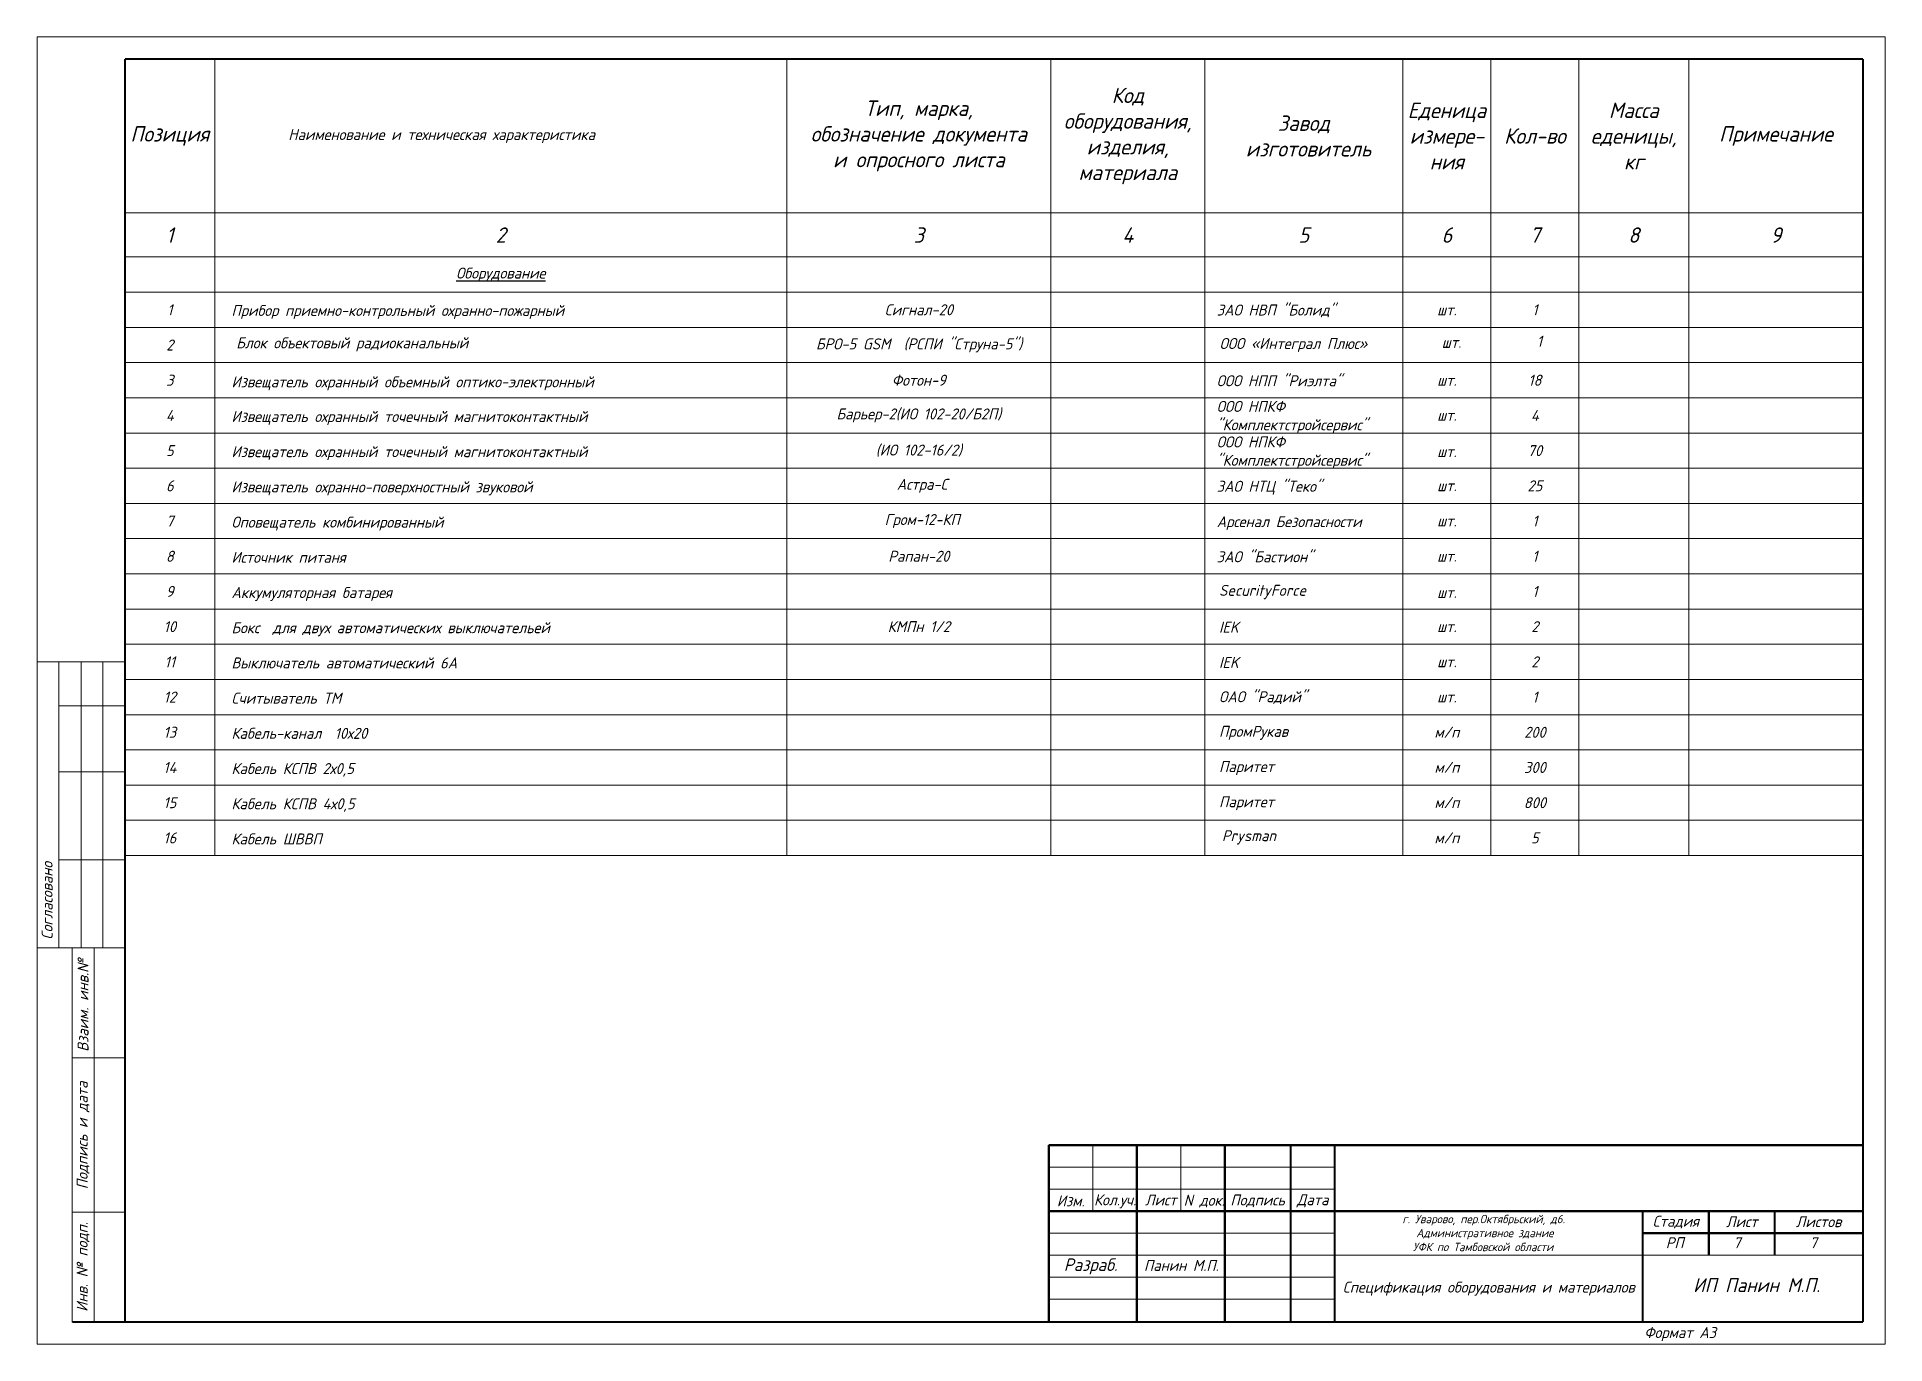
# Model space of a CAD drawing. Header units: inches. Extents: x 859 to 3530, y 393 to 1744.
# Drawn here: x 3396.1 to 3528.4, y 919.7 to 1013.3 of the extents above; entities that cross this region are included whole.
import ezdxf

# ---------------------------------------------------------------- set-up
doc = ezdxf.new("R2010")
doc.units = ezdxf.units.IN
doc.header["$MEASUREMENT"] = 0
doc.linetypes.add('НЕВИДИМАЯ', pattern=[9.525, 6.35, -3.175])
doc.layers.add('DESC', color=7, linetype='Continuous')
doc.styles.get("Standard").update_dxf_attribs({"font": 'GOST_Common Italic_0.ttf'})

msp = doc.modelspace()

# ---------------------------------------------------------------- texts
at = {"layer": 'DESC', "color": 7}
for s, height, p in [('Прибор приемно-контрольный охранно-пожарный ', 0.7875, (3410, 993.3)), ('Блок объектовый радиоканальный ', 0.7875, (3410.34, 990.98)), ('Извещатель охранный объемный оптико-электронный', 0.7875, (3410, 988.19)), ('Извещатель охранный точечный магнитоконтактный ', 0.7875, (3410, 985.71)), ('Извещатель охранный точечный магнитоконтактный ', 0.7875, (3410, 983.19)), ('Извещатель охранно-поверхностный звуковой', 0.7875, (3410, 980.67)), ('Оповещатель комбинированный', 0.7875, (3410, 978.15)), ('Источник питаня ', 0.7875, (3410, 975.63)), ('Аккумуляторная батарея ', 0.7875, (3410, 973.11)), ('Бокс  для двух автоматических выключательей', 0.7875, (3410, 970.59)), ('Выключатель автоматический 6А', 0.7875, (3410, 968.07)), ('Считыватель ТМ ', 0.7875, (3410, 965.55)), ('Кабель-канал  10х20', 0.7875, (3410, 963.03)), ('Кабель КСПВ 2х0,5', 0.7875, (3410, 960.51)), ('Кабель КСПВ 4х0,5', 0.7875, (3410, 957.99)), ('Кабель ШВВП', 0.7875, (3410, 955.47)), ('Кол.уч.', 0.787, (3471.75, 929.64)), ('Лист', 0.787, (3475.4, 929.63)), ('N док.', 0.787, (3478.17, 929.61)), ('РП', 0.787, (3512.68, 926.57)), ('7', 0.787, (3517.51, 926.57)), ('7', 0.787, (3522.98, 926.57))]:
    msp.add_text(s, height=height, dxfattribs=at).set_placement(p)
at = {"layer": 'DESC'}
for s, insert, char_height, width, attachment_point in [('Код оборудования, изделия, материала', (3474.17, 1006.18), 1.1025, 11.025, 5), ('Тип, марка, \\Pобозначение документа \\Pи опросного листа', (3459.21, 1006.18), 1.1025, 18.9, 5), ('Еденица измере-\\Pния', (3497.01, 1006.18), 1.1025, 6.3, 5), ('Масса еденицы, \\Pкг', (3510.39, 1006.18), 1.1025, 7.875, 5), ('Позиция', (3405.59, 1006.18), 1.103, 6.4299, 5), ('Завод\\P изготовитель', (3486.77, 1006.18), 1.1025, 14.175, 5), ('Примечание', (3520.57, 1006.18), 1.103, 12.4701, 5), ('           Наименование и техническая характеристика', (3408.81, 1006.18), 0.7875, 40.95, 4), ('Кол-во', (3503.31, 1006.18), 1.103, 6.3, 5), ('1', (3405.59, 999.09), 1.1, 6.4299, 5), ('2', (3429.28, 999.09), 1.1, 40.95, 5), ('3', (3459.21, 999.09), 1.1, 18.9, 5), ('4', (3474.17, 999.09), 1.1, 11.025, 5), ('5', (3486.77, 999.09), 1.1, 14.175, 5), ('6', (3497.01, 999.09), 1.1, 6.3, 5), ('7', (3503.31, 999.09), 1.1, 6.3, 5), ('8', (3510.39, 999.09), 1.1, 7.875, 5), ('9', (3520.57, 999.09), 1.1, 12.4701, 5), ('{\\LОборудование}', (3429.28, 996.26), 0.7875, 40.95, 5), ('1', (3405.59, 993.74), 0.787, 6.4299, 5), ('Сигнал-20', (3459.21, 993.74), 0.787, 18.9, 5), ('шт.', (3497.01, 993.74), 0.787, 6.3, 5), ('1', (3503.31, 993.74), 0.787, 6.3, 5), ('2', (3405.59, 991.22), 0.787, 6.4299, 5), ('БРО-5 GSM  (РСПИ "Струна-5")', (3459.23, 991.19), 0.7875, 18.9, 5), ('ООО «Интеграл Плюс»', (3480.74, 991.22), 0.7875, 14.175, 4), ('шт.', (3497.34, 991.41), 0.787, 6.3, 5), ('1', (3503.64, 991.49), 0.787, 6.3, 5), ('3', (3405.59, 988.7), 0.787, 6.4299, 5), ('Фотон-9', (3459.21, 988.7), 0.787, 18.9, 5), ('шт.', (3497.01, 988.7), 0.787, 6.3, 5), ('18', (3503.31, 988.7), 0.787, 6.3, 5), ('4', (3405.59, 986.18), 0.787, 6.4299, 5), ('Барьер-2(ИО 102-20/Б2П)', (3459.21, 986.18), 0.7875, 18.9, 5), ('шт.', (3497.01, 986.19), 0.787, 6.3, 5), ('4', (3503.31, 986.18), 0.787, 6.3, 5), ('5', (3405.59, 983.66), 0.787, 6.4299, 5), ('(ИО 102-16/2)', (3459.21, 983.66), 0.7875, 18.9, 5), ('шт.', (3497.01, 983.59), 0.787, 6.3, 5), ('70', (3503.31, 983.66), 0.787, 6.3, 5), ('6', (3405.59, 981.14), 0.787, 6.4299, 5), (' Астра-С', (3459.21, 981.14), 0.787, 18.9, 5), ('шт.', (3497.01, 981.15), 0.787, 6.3, 5), ('25', (3503.31, 981.14), 0.787, 6.3, 5), (' Гром-12-КП', (3459.21, 978.62), 0.7875, 18.9, 5), ('7', (3405.59, 978.62), 0.787, 6.4299, 5), ('шт.', (3497.01, 978.63), 0.787, 6.3, 5), ('1', (3503.31, 978.62), 0.787, 6.3, 5), ('8', (3405.59, 976.1), 0.787, 6.4299, 5), ('Рапан-20', (3459.21, 976.1), 0.787, 18.9, 5), ('1', (3503.31, 976.1), 0.787, 6.3, 5), ('шт.', (3497.01, 976.11), 0.787, 6.3, 5), ('9', (3405.59, 973.58), 0.787, 6.4299, 5), ('1', (3503.31, 973.58), 0.787, 6.3, 5), ('шт.', (3497.01, 973.51), 0.787, 6.3, 5), ('10', (3405.59, 971.06), 0.787, 6.4299, 5), ('КМПн 1/2', (3459.21, 971.06), 0.787, 18.9, 5), ('шт.', (3497.01, 971.07), 0.787, 6.3, 5), ('2', (3503.31, 971.06), 0.787, 6.3, 5), ('11', (3405.59, 968.54), 0.787, 6.4299, 5), ('шт.', (3497.01, 968.55), 0.787, 6.3, 5), ('2', (3503.31, 968.54), 0.787, 6.3, 5), ('12', (3405.59, 966.02), 0.787, 6.4299, 5), ('шт.', (3497.01, 966.03), 0.787, 6.3, 5), ('1', (3503.31, 966.02), 0.787, 6.3, 5), ('13', (3405.59, 963.5), 0.787, 6.4299, 5), ('м/п', (3497.01, 963.51), 0.787, 6.3, 5), ('200', (3503.31, 963.5), 0.787, 6.3, 5), ('14', (3405.59, 960.98), 0.787, 6.4299, 5), ('м/п', (3497.01, 960.99), 0.787, 6.3, 5), ('300', (3503.31, 960.98), 0.787, 6.3, 5), ('15', (3405.59, 958.46), 0.787, 6.4299, 5), ('м/п', (3497.01, 958.47), 0.787, 6.3, 5), ('800', (3503.31, 958.46), 0.787, 6.3, 5), ('16', (3405.59, 955.94), 0.787, 6.4299, 5), ('м/п', (3497.01, 955.95), 0.787, 6.3, 5), ('5', (3503.31, 955.94), 0.787, 6.3, 5), ('Изм.', (3470.08, 929.96), 0.787, 3.15, 5), ('Подпись', (3483.46, 929.96), 0.787, 4.725, 5), ('Дата', (3487.4, 929.96), 0.787, 3.15, 5), ('Спецификация оборудования и материалов', (3500.01, 923.68), 0.7875, 22.05, 5)]:
    msp.add_mtext(s, dxfattribs=dict(at, insert=insert, char_height=char_height, width=width, attachment_point=attachment_point))
at = {"layer": 'DESC', "lineweight": 15}
for s, insert, char_height, width, attachment_point in [('ЗАО НВП "Болид"', (3480.53, 993.66), 0.7875, 14.175, 4), ('ООО НПП "Риэлта"', (3480.53, 988.66), 0.7875, 14.175, 4), ('ООО НПКФ "Комплектстройсервис"', (3480.53, 986.06), 0.7875, 14.175, 4), ('ООО НПКФ "Комплектстройсервис"', (3480.53, 983.52), 0.7875, 14.175, 4), ('ЗАО НТЦ "Теко"', (3480.53, 981), 0.7875, 14.175, 4), ('Арсенал Безопасности', (3480.53, 978.47), 0.7875, 14.175, 4), ('ЗАО "Бастион"', (3480.53, 976.06), 0.7875, 14.175, 4), ('SecurityForce', (3480.7, 973.54), 0.7875, 14.175, 4), ('IEK', (3480.7, 971.02), 0.787, 14.175, 4), ('IEK', (3480.7, 968.5), 0.787, 14.175, 4), ('ОАО "Радий"', (3480.7, 965.98), 0.7875, 14.175, 4), ('ПромРукав', (3480.7, 963.46), 0.787, 14.175, 4), ('Паритет', (3480.7, 960.94), 0.787, 14.175, 4), ('Паритет', (3480.7, 958.42), 0.787, 14.175, 4), ('Prysman', (3480.91, 955.98), 0.787, 14.175, 4), ('Панин М.П.', (3478, 925.34), 0.787, 6.3, 5)]:
    msp.add_mtext(s, dxfattribs=dict(at, insert=insert, char_height=char_height, width=width, attachment_point=attachment_point))
at = {"layer": 'DESC', "char_height": 0.7875, "attachment_point": 1, "rotation": 90}
for s, insert, width in [('Cогласовано', (3396.41, 948.64), 9.4622), ('Взаим. инв.№', (3398.98, 940.63), 14.4387), ('Подпись и дата', (3398.92, 930.79), 11.3549), ('Инв. № подп.', (3398.92, 922.02), 13.2391)]:
    msp.add_mtext(s, dxfattribs=dict(at, insert=insert, width=width))
at = {"layer": 'DESC', "color": 0, "lineweight": 15, "insert": (3470.31, 928.96), "char_height": 0.6, "attachment_point": 1}
msp.add_mtext_dynamic_manual_height_columns('\\pi23.5148;г. Уварово, пер.Октябрьский, д6.\\P\\pi24.5048;Административное здание \\P\\pi24.27003;УФК по Тамбовской области', width=59.1919, gutter_width=1, heights=[0], dxfattribs=at)
at = {"layer": 'DESC', "color": 0, "char_height": 0.787, "attachment_point": 5}
for s, insert, width in [('Стадия', (3513.4, 928.44), 4.725), ('Лист', (3518.12, 928.47), 5.67), ('Листов', (3523.62, 928.47), 5.3325)]:
    msp.add_mtext(s, dxfattribs=dict(at, insert=insert, width=width))
at = {"layer": 'DESC', "color": 0, "lineweight": 15, "insert": (3471.51, 925.27), "char_height": 0.9, "width": 7.0924, "attachment_point": 5}
msp.add_mtext('Разраб.', dxfattribs=at)
at = {"layer": 'DESC', "lineweight": 15, "insert": (3509.83, 924.43), "char_height": 1, "attachment_point": 1}
msp.add_mtext_dynamic_manual_height_columns('\\pi4.80835;ИП Панин М.П.', width=17.9743, gutter_width=1, heights=[1.74], dxfattribs=at)
at = {"layer": 'DESC', "linetype": 'НЕВИДИМАЯ', "insert": (3511.14, 920.93), "char_height": 0.787, "width": 9.1777, "attachment_point": 1}
msp.add_mtext('Формат А3', dxfattribs=at)

# ---------------------------------------------------------------- linework, layer by layer
at = {"layer": 'DESC', "color": 7, "lineweight": 15}
for p, q in [((3396.08, 919.71), (3396.08, 1013.27)), ((3396.08, 1013.27), (3528.38, 1013.27)), ((3528.38, 1013.27), (3528.38, 919.71)), ((3408.81, 1011.69), (3408.81, 954.68)), ((3449.76, 1011.69), (3449.76, 954.68)), ((3468.66, 1011.69), (3468.66, 954.68)), ((3479.68, 1011.69), (3479.68, 954.68)), ((3493.86, 1011.69), (3493.86, 954.68)), ((3500.16, 1011.69), (3500.16, 954.68)), ((3506.46, 1011.69), (3506.46, 954.68)), ((3514.33, 1011.69), (3514.33, 954.68)), ((3402.38, 1000.67), (3526.8, 1000.67)), ((3402.38, 997.52), (3526.8, 997.52)), ((3402.38, 995), (3526.8, 995)), ((3402.38, 992.48), (3526.8, 992.48)), ((3402.38, 989.96), (3526.8, 989.96)), ((3402.38, 987.44), (3526.8, 987.44)), ((3402.38, 984.92), (3526.8, 984.92)), ((3402.38, 982.4), (3526.8, 982.4)), ((3402.38, 979.88), (3526.8, 979.88)), ((3402.38, 977.36), (3526.8, 977.36)), ((3402.38, 974.84), (3526.8, 974.84)), ((3402.38, 972.32), (3526.8, 972.32)), ((3402.38, 969.8), (3526.8, 969.8)), ((3402.38, 967.28), (3526.8, 967.28)), ((3402.38, 964.76), (3526.8, 964.76)), ((3402.38, 962.24), (3526.8, 962.24)), ((3402.38, 959.72), (3526.8, 959.72)), ((3402.38, 957.2), (3526.8, 957.2)), ((3402.38, 954.68), (3526.8, 954.68)), ((3471.66, 933.95), (3471.66, 929.23)), ((3477.96, 933.95), (3477.96, 929.23)), ((3468.51, 932.38), (3488.98, 932.38)), ((3468.51, 930.8), (3488.98, 930.8)), ((3468.51, 927.65), (3488.98, 927.65)), ((3468.51, 926.08), (3488.98, 926.08)), ((3488.98, 926.08), (3526.78, 926.08)), ((3468.51, 924.5), (3488.98, 924.5)), ((3468.51, 922.93), (3488.98, 922.93)), ((3528.38, 919.71), (3396.08, 919.71))]:
    msp.add_line(p, q, dxfattribs=at)
at = {"layer": 'DESC', "lineweight": 15}
for p, q in [((3402.38, 968.54), (3396.08, 968.54)), ((3397.65, 968.54), (3397.65, 948.06)), ((3399.23, 968.54), (3399.23, 948.06)), ((3400.8, 968.54), (3400.8, 948.06)), ((3402.38, 965.39), (3397.65, 965.39)), ((3402.38, 960.66), (3397.65, 960.66)), ((3402.38, 954.36), (3397.65, 954.36)), ((3402.38, 948.06), (3396.08, 948.06)), ((3398.6, 948.06), (3398.6, 921.29)), ((3398.6, 948.06), (3402.38, 948.06)), ((3400.17, 948.06), (3400.17, 921.29)), ((3398.6, 940.19), (3402.38, 940.19)), ((3398.6, 929.16), (3402.38, 929.16))]:
    msp.add_line(p, q, dxfattribs=at)
at = {"layer": 'DESC', "color": 7, "lineweight": 15, "const_width": 0.158}
for points in [[(3402.38, 1011.69), (3402.38, 921.29), (3526.8, 921.29)], [(3526.8, 1011.69), (3402.38, 1011.69)], [(3526.8, 921.29), (3526.8, 1011.69)], [(3468.51, 933.95), (3468.51, 921.35)], [(3468.51, 933.95), (3526.78, 933.95)], [(3474.81, 933.95), (3474.81, 921.29)], [(3481.11, 933.95), (3481.11, 921.35)], [(3485.83, 933.95), (3485.83, 921.35)], [(3488.98, 933.95), (3488.98, 921.35)], [(3468.51, 929.23), (3526.78, 929.23)], [(3511.03, 921.29), (3511.03, 929.23)], [(3515.76, 926.08), (3515.76, 929.23)], [(3520.48, 926.08), (3520.48, 929.23)], [(3511.03, 927.65), (3526.78, 927.65)]]:
    msp.add_lwpolyline(points, dxfattribs=at)
at = {"layer": 'DESC', "lineweight": 15, "const_width": 0.158}
msp.add_lwpolyline([(3398.6, 921.29), (3402.38, 921.29)], dxfattribs=at)

msp.set_redraw_order([(e.dxf.handle, doc.entitydb.next_handle()) for e in msp.query("TEXT MTEXT ATTDEF DIMENSION ARC_DIMENSION")])  # texts and dimensions are drawn at this point

doc.saveas('drawing.dxf')
